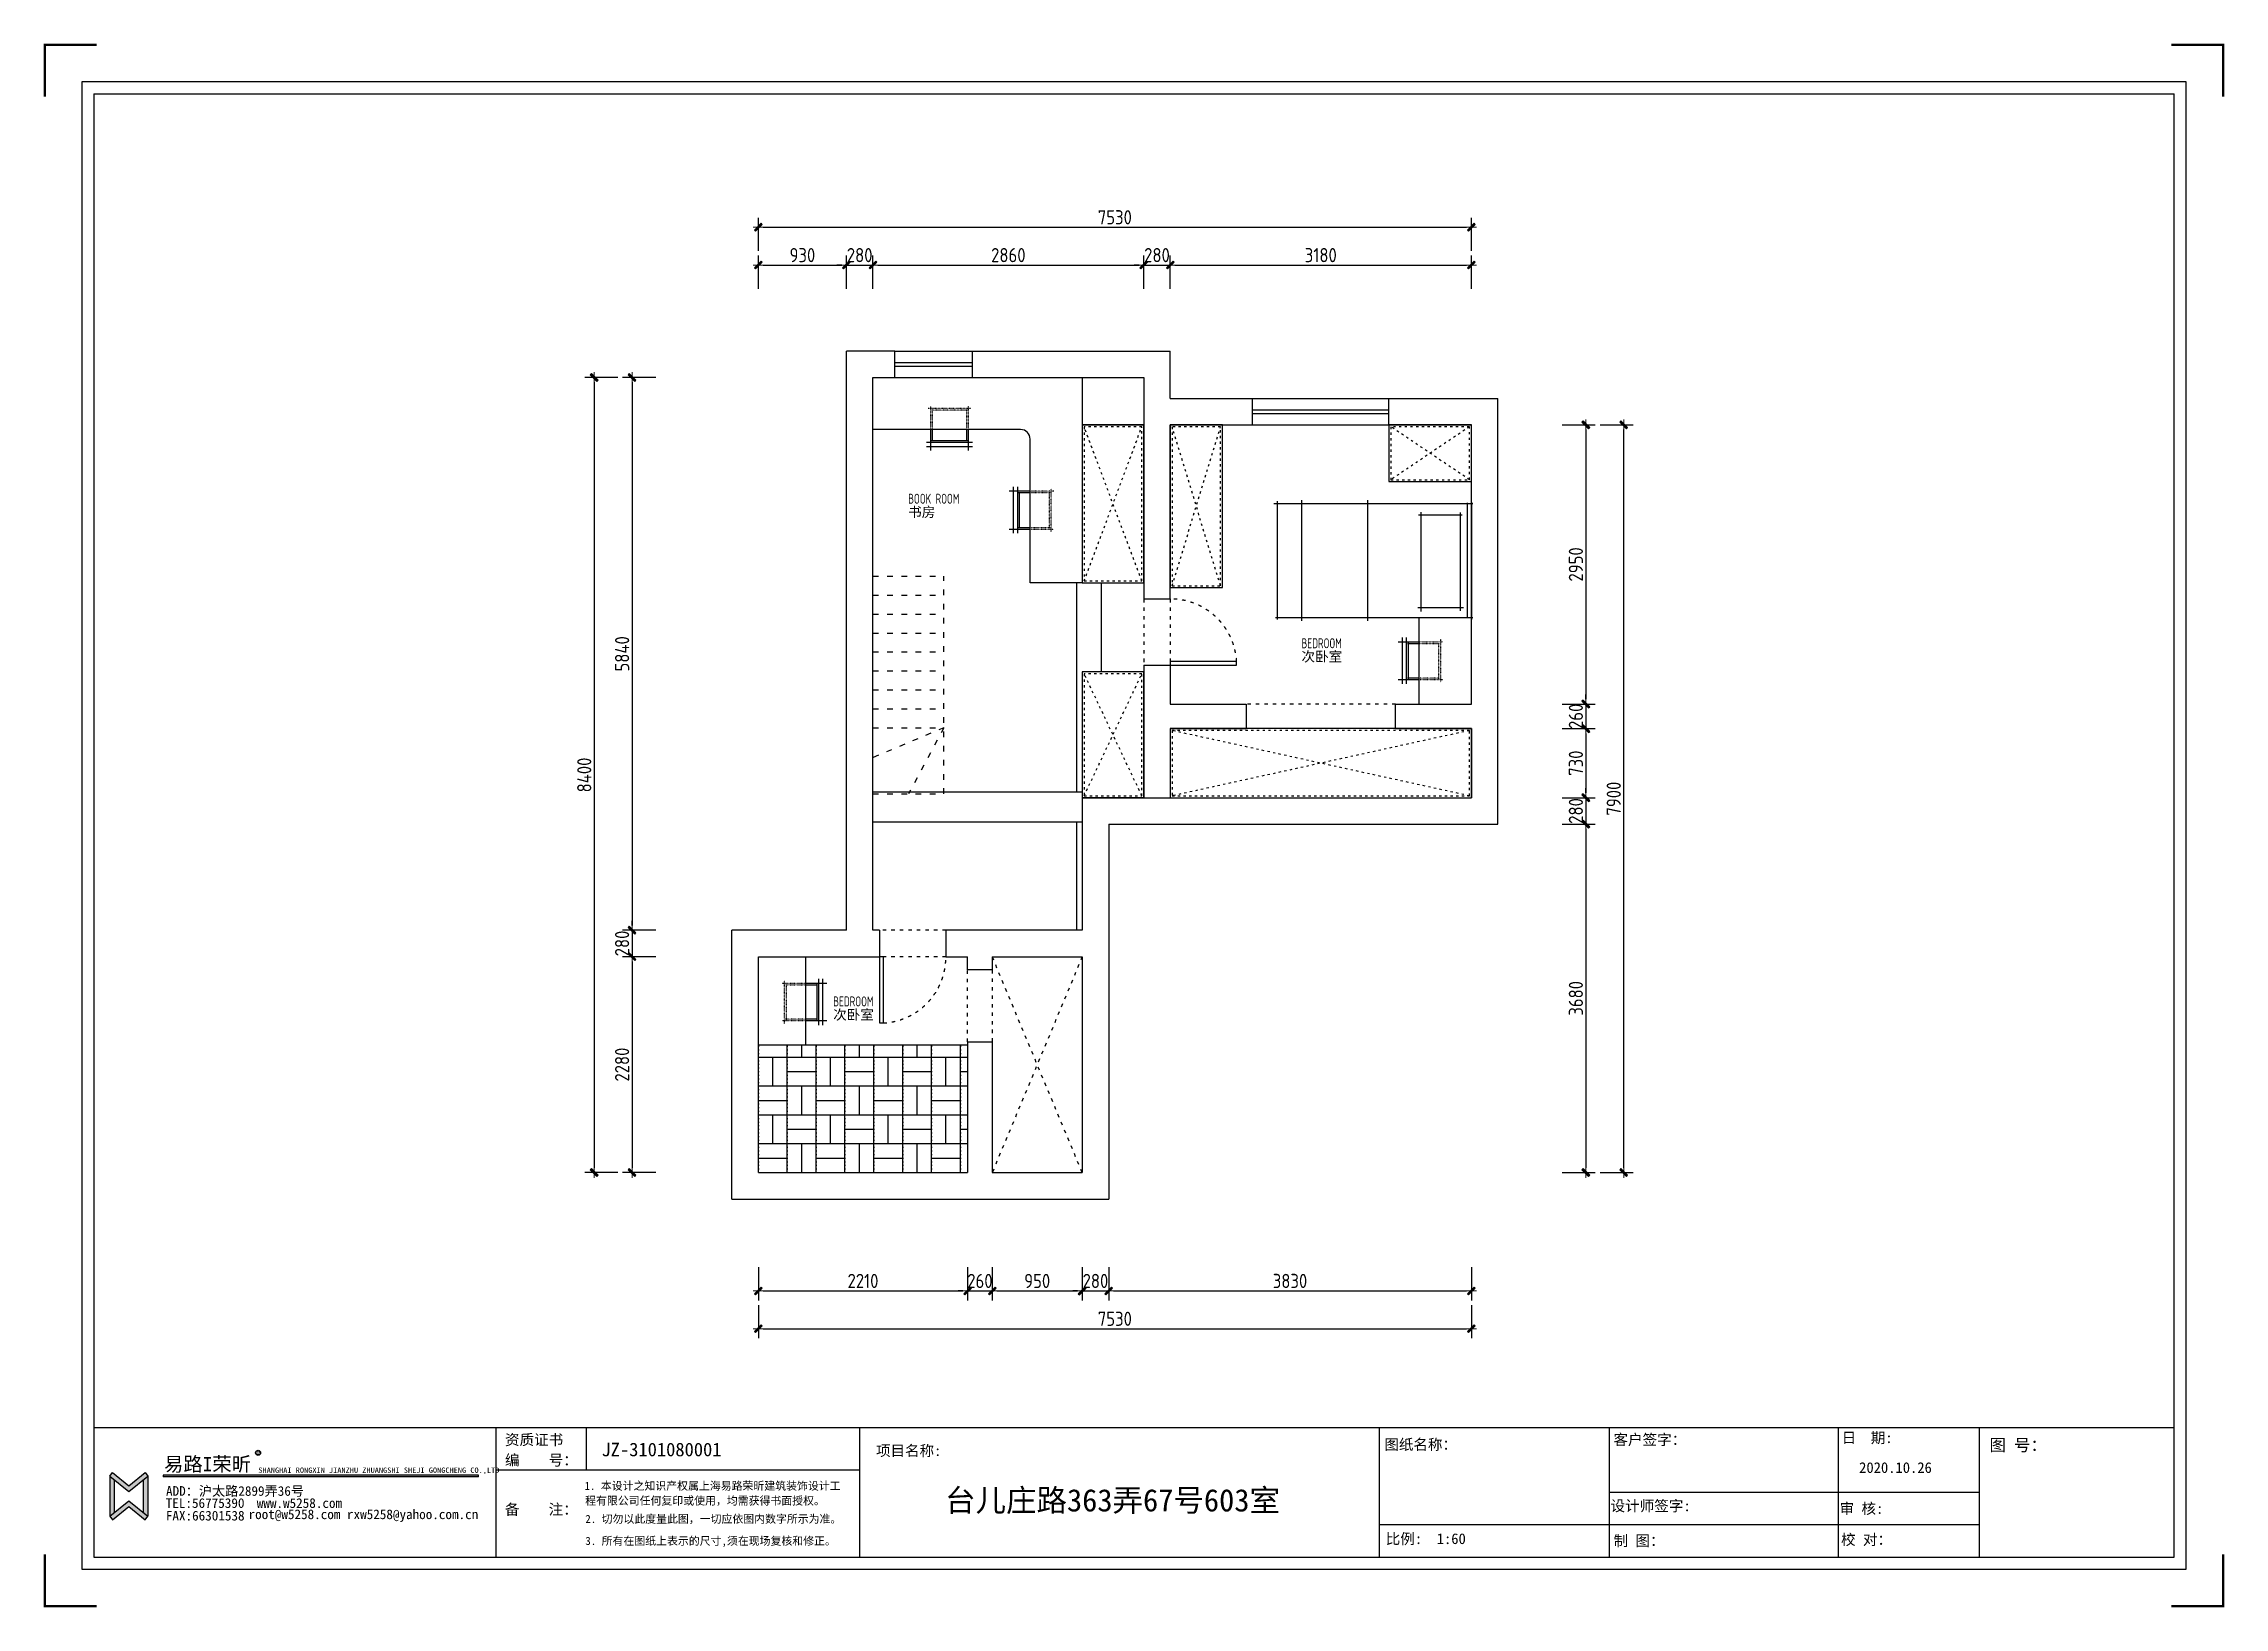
# Model space of a CAD drawing. Header units: millimetres. Extents: x -58733 to 427521, y -235734 to 553534.
# Drawn here: x 25710 to 48742, y 438249 to 454772 of the extents above; entities that cross this region are included whole.
import ezdxf

# ---------------------------------------------------------------- set-up
doc = ezdxf.new("R2010")
doc.units = ezdxf.units.MM
doc.linetypes.add('ACAD_ISO03W100', pattern=[30, 12, -18])
for name, color, linetype in [('00-墙体', 7, 'Continuous'), ('02-活动家具', 1, 'Continuous'), ('图框', 251, 'Continuous'), ('目录文字', 8, 'Continuous')]:
    doc.layers.add(name, color=color, linetype=linetype)
doc.layers.add('P★10 文字说明', color=32, linetype='Continuous', lineweight=0)
doc.layers.add('墙体', color=7, linetype='Continuous', lineweight=30)
doc.styles.add('CCD_DIM', font='ARCHS.SHX')
doc.styles.get("Standard").update_dxf_attribs({"font": 'simsun.ttc'})
doc.styles.add('YQ_DIM', font='SUPEROS.SHX', dxfattribs={"width": 0.8, "bigfont": 'HZDX.SHX'})
doc.styles.add('宋体', font='simsun.ttc', dxfattribs={"height": 120})
doc.styles.add('编号', font='ARCHSTYL.SHX', dxfattribs={"width": 0.8})
doc.styles.add('英文', font='simhei.ttf')
doc.styles.add('黑体', font='simhei.ttf')
doc.dimstyles.new('海龍1：50', dxfattribs={"dimscale": 50, "dimtxt": 3, "dimasz": 1, "dimexe": 2, "dimexo": 2, "dimgap": 0.6, "dimtad": 1, "dimdec": 0, "dimrnd": 5, "dimdsep": 46, "dimtxsty": 'CCD_DIM', "dimblk": 'WS-cj', "dimcen": 1, "dimclrd": 242, "dimclre": 242, "dimclrt": 2, "dimadec": 0, "dimazin": 2, "dimtfac": 1, "dimtdec": 0, "dimtix": 1, "dimtmove": 2, "dimatfit": 3, "dimldrblk": 'CCD_Leader_Arrow', "dimfxl": 5, "dimfxlon": 1, "dimtolj": 1, "dimarcsym": 0})

msp = doc.modelspace()

# ---------------------------------------------------------------- texts
at = {"layer": 'P★10 文字说明', "char_height": 105, "attachment_point": 1, "line_spacing_factor": 0.8, "style": '编号'}
for s, insert in [('BOOK ROOM\\P{\\Fￎￄￗￖ;\\W1;书房}', (34841.4, 450015.5)), ('BEDROOM\\P{\\W1;\\f宋体|b0|i0|c134|p2;次卧室}', (38995.3, 448488.5)), ('BEDROOM\\P{\\W1;\\f宋体|b0|i0|c134|p2;次卧室}', (34049.3, 444704.1))]:
    msp.add_mtext(s, dxfattribs=dict(at, insert=insert))

# ---------------------------------------------------------------- blocks, each defined once
blk = doc.blocks.new('WS-cj')
blk.add_hatch(color=1).paths.add_polyline_path([(0.59, 0.82), (-0.82, -0.59), (-0.59, -0.82), (0.82, 0.59)])
at = {"color": 1, "linetype": 'ByBlock', "lineweight": 0}
for p, q in [((-1.1, 0), (0, 0)), ((0, 0), (1.1, 0))]:
    blk.add_line(p, q, dxfattribs=at)
at = {"color": 1}
blk.add_lwpolyline([(0.59, 0.82), (-0.82, -0.59), (-0.59, -0.82), (0.82, 0.59)], close=True, dxfattribs=at)
blk = doc.blocks.new('*D71')
at = {"color": 242, "lineweight": -2}
for p, q in [((33259, 452182), (33259, 452532)), ((33309, 452432), (34139, 452432)), ((34189, 452182), (34189, 452532))]:
    blk.add_line(p, q, dxfattribs=at)
at = {"layer": 'Defpoints', "color": 0}
for p in [(34189, 452432), (33259, 452032), (34189, 452032)]:
    blk.add_point(p, dxfattribs=at)
at = {"color": 242, "lineweight": -2, "xscale": 50, "yscale": 50, "zscale": 50, "rotation": 180}
blk.add_blockref('WS-cj', (33259, 452432), dxfattribs=at)
at = {"color": 242, "lineweight": -2, "xscale": 50, "yscale": 50, "zscale": 50}
blk.add_blockref('WS-cj', (34189, 452432), dxfattribs=at)
at = {"color": 2, "insert": (33724, 452537), "char_height": 150, "attachment_point": 5, "style": 'CCD_DIM'}
blk.add_mtext('\\A1;930', dxfattribs=at)
blk = doc.blocks.new('CCD_Leader_Arrow')
at = {"color": 1, "linetype": 'ByBlock'}
blk.add_line((0, 0), (-1, 0), dxfattribs=at)
for points in [[(-0.86, 0.67), (-0.6, 0.85), (-0.24, 0), (0, 0)], [(-0.86, -0.67), (-0.6, -0.85), (-0.24, 0), (0, 0)]]:
    blk.add_solid(points, dxfattribs=at)
blk = doc.blocks.new('*D72')
at = {"color": 242, "lineweight": -2}
for p, q in [((34139, 452432), (34089, 452432)), ((34189, 452182), (34189, 452532)), ((34189, 452432), (34469, 452432)), ((34469, 452182), (34469, 452532)), ((34519, 452432), (34569, 452432))]:
    blk.add_line(p, q, dxfattribs=at)
at = {"layer": 'Defpoints', "color": 0}
for p in [(34469, 452432), (34189, 452032), (34469, 452032)]:
    blk.add_point(p, dxfattribs=at)
at = {"color": 242, "lineweight": -2, "xscale": 50, "yscale": 50, "zscale": 50}
blk.add_blockref('WS-cj', (34189, 452432), dxfattribs=at)
at = {"color": 242, "lineweight": -2, "xscale": 50, "yscale": 50, "zscale": 50, "rotation": 180}
blk.add_blockref('WS-cj', (34469, 452432), dxfattribs=at)
at = {"color": 2, "insert": (34329, 452537), "char_height": 150, "attachment_point": 5, "style": 'CCD_DIM'}
blk.add_mtext('\\A1;280', dxfattribs=at)
blk = doc.blocks.new('*D73')
at = {"color": 242, "lineweight": -2}
for p, q in [((34469, 452182), (34469, 452532)), ((34519, 452432), (37279, 452432)), ((37329, 452182), (37329, 452532))]:
    blk.add_line(p, q, dxfattribs=at)
at = {"layer": 'Defpoints', "color": 0}
for p in [(37329, 452432), (34469, 452032), (37329, 452032)]:
    blk.add_point(p, dxfattribs=at)
at = {"color": 242, "lineweight": -2, "xscale": 50, "yscale": 50, "zscale": 50, "rotation": 180}
blk.add_blockref('WS-cj', (34469, 452432), dxfattribs=at)
at = {"color": 242, "lineweight": -2, "xscale": 50, "yscale": 50, "zscale": 50}
blk.add_blockref('WS-cj', (37329, 452432), dxfattribs=at)
at = {"color": 2, "insert": (35899, 452537), "char_height": 150, "attachment_point": 5, "style": 'CCD_DIM'}
blk.add_mtext('\\A1;2860', dxfattribs=at)
blk = doc.blocks.new('*D74')
at = {"color": 242, "lineweight": -2}
for p, q in [((37279, 452432), (37229, 452432)), ((37329, 452182), (37329, 452532)), ((37329, 452432), (37609, 452432)), ((37609, 452182), (37609, 452532)), ((37659, 452432), (37709, 452432))]:
    blk.add_line(p, q, dxfattribs=at)
at = {"layer": 'Defpoints', "color": 0}
for p in [(37609, 452432), (37329, 452032), (37609, 452032)]:
    blk.add_point(p, dxfattribs=at)
at = {"color": 242, "lineweight": -2, "xscale": 50, "yscale": 50, "zscale": 50}
blk.add_blockref('WS-cj', (37329, 452432), dxfattribs=at)
at = {"color": 242, "lineweight": -2, "xscale": 50, "yscale": 50, "zscale": 50, "rotation": 180}
blk.add_blockref('WS-cj', (37609, 452432), dxfattribs=at)
at = {"color": 2, "insert": (37469, 452537), "char_height": 150, "attachment_point": 5, "style": 'CCD_DIM'}
blk.add_mtext('\\A1;280', dxfattribs=at)
blk = doc.blocks.new('*D75')
at = {"color": 242, "lineweight": -2}
for p, q in [((37609, 452182), (37609, 452532)), ((37659, 452432), (40739, 452432)), ((40789, 452182), (40789, 452532))]:
    blk.add_line(p, q, dxfattribs=at)
at = {"layer": 'Defpoints', "color": 0}
for p in [(40789, 452432), (37609, 452032), (40789, 452032)]:
    blk.add_point(p, dxfattribs=at)
at = {"color": 242, "lineweight": -2, "xscale": 50, "yscale": 50, "zscale": 50, "rotation": 180}
blk.add_blockref('WS-cj', (37609, 452432), dxfattribs=at)
at = {"color": 242, "lineweight": -2, "xscale": 50, "yscale": 50, "zscale": 50}
blk.add_blockref('WS-cj', (40789, 452432), dxfattribs=at)
at = {"color": 2, "insert": (39199, 452537), "char_height": 150, "attachment_point": 5, "style": 'CCD_DIM'}
blk.add_mtext('\\A1;3180', dxfattribs=at)
blk = doc.blocks.new('*D76')
at = {"color": 242, "lineweight": -2}
for p, q in [((33259, 452582), (33259, 452932)), ((33309, 452832), (40739, 452832)), ((40789, 452582), (40789, 452932))]:
    blk.add_line(p, q, dxfattribs=at)
at = {"layer": 'Defpoints', "color": 0}
for p in [(40789, 452832), (33259, 452032), (40789, 452032)]:
    blk.add_point(p, dxfattribs=at)
at = {"color": 242, "lineweight": -2, "xscale": 50, "yscale": 50, "zscale": 50, "rotation": 180}
blk.add_blockref('WS-cj', (33259, 452832), dxfattribs=at)
at = {"color": 242, "lineweight": -2, "xscale": 50, "yscale": 50, "zscale": 50}
blk.add_blockref('WS-cj', (40789, 452832), dxfattribs=at)
at = {"color": 2, "insert": (37024, 452937), "char_height": 150, "attachment_point": 5, "style": 'CCD_DIM'}
blk.add_mtext('\\A1;7530', dxfattribs=at)
blk = doc.blocks.new('*D77')
at = {"color": 242, "lineweight": -2}
for p, q in [((33259, 441843), (33259, 441493)), ((35469, 441843), (35469, 441493)), ((33309, 441593), (35419, 441593))]:
    blk.add_line(p, q, dxfattribs=at)
at = {"layer": 'Defpoints', "color": 0}
for p in [(33259, 441993), (35469, 441993), (35469, 441593)]:
    blk.add_point(p, dxfattribs=at)
at = {"color": 242, "lineweight": -2, "xscale": 50, "yscale": 50, "zscale": 50, "rotation": 180}
blk.add_blockref('WS-cj', (33259, 441593), dxfattribs=at)
at = {"color": 242, "lineweight": -2, "xscale": 50, "yscale": 50, "zscale": 50}
blk.add_blockref('WS-cj', (35469, 441593), dxfattribs=at)
at = {"color": 2, "insert": (34364, 441698), "char_height": 150, "attachment_point": 5, "style": 'CCD_DIM'}
blk.add_mtext('\\A1;2210', dxfattribs=at)
blk = doc.blocks.new('*D78')
at = {"color": 242, "lineweight": -2}
for p, q in [((35469, 441843), (35469, 441493)), ((35729, 441843), (35729, 441493)), ((35419, 441593), (35369, 441593)), ((35469, 441593), (35729, 441593)), ((35779, 441593), (35829, 441593))]:
    blk.add_line(p, q, dxfattribs=at)
at = {"layer": 'Defpoints', "color": 0}
for p in [(35469, 441993), (35729, 441993), (35729, 441593)]:
    blk.add_point(p, dxfattribs=at)
at = {"color": 242, "lineweight": -2, "xscale": 50, "yscale": 50, "zscale": 50}
blk.add_blockref('WS-cj', (35469, 441593), dxfattribs=at)
at = {"color": 242, "lineweight": -2, "xscale": 50, "yscale": 50, "zscale": 50, "rotation": 180}
blk.add_blockref('WS-cj', (35729, 441593), dxfattribs=at)
at = {"color": 2, "insert": (35599, 441698), "char_height": 150, "attachment_point": 5, "style": 'CCD_DIM'}
blk.add_mtext('\\A1;260', dxfattribs=at)
blk = doc.blocks.new('*D79')
at = {"color": 242, "lineweight": -2}
for p, q in [((35729, 441843), (35729, 441493)), ((36679, 441843), (36679, 441493)), ((35779, 441593), (36629, 441593))]:
    blk.add_line(p, q, dxfattribs=at)
at = {"layer": 'Defpoints', "color": 0}
for p in [(35729, 441993), (36679, 441993), (36679, 441593)]:
    blk.add_point(p, dxfattribs=at)
at = {"color": 242, "lineweight": -2, "xscale": 50, "yscale": 50, "zscale": 50, "rotation": 180}
blk.add_blockref('WS-cj', (35729, 441593), dxfattribs=at)
at = {"color": 242, "lineweight": -2, "xscale": 50, "yscale": 50, "zscale": 50}
blk.add_blockref('WS-cj', (36679, 441593), dxfattribs=at)
at = {"color": 2, "insert": (36204, 441698), "char_height": 150, "attachment_point": 5, "style": 'CCD_DIM'}
blk.add_mtext('\\A1;950', dxfattribs=at)
blk = doc.blocks.new('*D80')
at = {"color": 242, "lineweight": -2}
for p, q in [((36679, 441843), (36679, 441493)), ((36959, 441843), (36959, 441493)), ((36629, 441593), (36579, 441593)), ((36679, 441593), (36959, 441593)), ((37009, 441593), (37059, 441593))]:
    blk.add_line(p, q, dxfattribs=at)
at = {"layer": 'Defpoints', "color": 0}
for p in [(36679, 441993), (36959, 441993), (36959, 441593)]:
    blk.add_point(p, dxfattribs=at)
at = {"color": 242, "lineweight": -2, "xscale": 50, "yscale": 50, "zscale": 50}
blk.add_blockref('WS-cj', (36679, 441593), dxfattribs=at)
at = {"color": 242, "lineweight": -2, "xscale": 50, "yscale": 50, "zscale": 50, "rotation": 180}
blk.add_blockref('WS-cj', (36959, 441593), dxfattribs=at)
at = {"color": 2, "insert": (36819, 441698), "char_height": 150, "attachment_point": 5, "style": 'CCD_DIM'}
blk.add_mtext('\\A1;280', dxfattribs=at)
blk = doc.blocks.new('*D81')
at = {"color": 242, "lineweight": -2}
for p, q in [((36959, 441843), (36959, 441493)), ((40789, 441843), (40789, 441493)), ((37009, 441593), (40739, 441593))]:
    blk.add_line(p, q, dxfattribs=at)
at = {"layer": 'Defpoints', "color": 0}
for p in [(36959, 441993), (40789, 441993), (40789, 441593)]:
    blk.add_point(p, dxfattribs=at)
at = {"color": 242, "lineweight": -2, "xscale": 50, "yscale": 50, "zscale": 50, "rotation": 180}
blk.add_blockref('WS-cj', (36959, 441593), dxfattribs=at)
at = {"color": 242, "lineweight": -2, "xscale": 50, "yscale": 50, "zscale": 50}
blk.add_blockref('WS-cj', (40789, 441593), dxfattribs=at)
at = {"color": 2, "insert": (38874, 441698), "char_height": 150, "attachment_point": 5, "style": 'CCD_DIM'}
blk.add_mtext('\\A1;3830', dxfattribs=at)
blk = doc.blocks.new('*D82')
at = {"color": 242, "lineweight": -2}
for p, q in [((33259, 441443), (33259, 441093)), ((40789, 441443), (40789, 441093)), ((33309, 441193), (40739, 441193))]:
    blk.add_line(p, q, dxfattribs=at)
at = {"layer": 'Defpoints', "color": 0}
for p in [(33259, 441993), (40789, 441993), (40789, 441193)]:
    blk.add_point(p, dxfattribs=at)
at = {"color": 242, "lineweight": -2, "xscale": 50, "yscale": 50, "zscale": 50, "rotation": 180}
blk.add_blockref('WS-cj', (33259, 441193), dxfattribs=at)
at = {"color": 242, "lineweight": -2, "xscale": 50, "yscale": 50, "zscale": 50}
blk.add_blockref('WS-cj', (40789, 441193), dxfattribs=at)
at = {"color": 2, "insert": (37024, 441298), "char_height": 150, "attachment_point": 5, "style": 'CCD_DIM'}
blk.add_mtext('\\A1;7530', dxfattribs=at)
blk = doc.blocks.new('*D83')
at = {"color": 242, "lineweight": -2}
for p, q in [((32175, 451244), (31825, 451244)), ((31925, 451194), (31925, 445454)), ((32175, 445404), (31825, 445404))]:
    blk.add_line(p, q, dxfattribs=at)
at = {"layer": 'Defpoints', "color": 0}
for p in [(32325, 451244), (31925, 445404), (32325, 445404)]:
    blk.add_point(p, dxfattribs=at)
at = {"color": 242, "lineweight": -2, "xscale": 50, "yscale": 50, "zscale": 50}
for p, rotation in [((31925, 451244), 90), ((31925, 445404), 270)]:
    blk.add_blockref('WS-cj', p, dxfattribs=dict(at, rotation=rotation))
at = {"color": 2, "insert": (31820, 448324), "char_height": 150, "attachment_point": 5, "rotation": 90, "style": 'CCD_DIM'}
blk.add_mtext('\\A1;5840', dxfattribs=at)
blk = doc.blocks.new('*D84')
at = {"color": 242, "lineweight": -2}
for p, q in [((31925, 445454), (31925, 445504)), ((32175, 445404), (31825, 445404)), ((31925, 445404), (31925, 445124)), ((32175, 445124), (31825, 445124)), ((31925, 445074), (31925, 445024))]:
    blk.add_line(p, q, dxfattribs=at)
at = {"layer": 'Defpoints', "color": 0}
for p in [(32325, 445404), (31925, 445124), (32325, 445124)]:
    blk.add_point(p, dxfattribs=at)
at = {"color": 242, "lineweight": -2, "xscale": 50, "yscale": 50, "zscale": 50}
for p, rotation in [((31925, 445404), 270), ((31925, 445124), 90)]:
    blk.add_blockref('WS-cj', p, dxfattribs=dict(at, rotation=rotation))
at = {"color": 2, "insert": (31820, 445264), "char_height": 150, "attachment_point": 5, "rotation": 90, "style": 'CCD_DIM'}
blk.add_mtext('\\A1;280', dxfattribs=at)
blk = doc.blocks.new('*D85')
at = {"color": 242, "lineweight": -2}
for p, q in [((32175, 445124), (31825, 445124)), ((31925, 445074), (31925, 442894)), ((32175, 442844), (31825, 442844))]:
    blk.add_line(p, q, dxfattribs=at)
at = {"layer": 'Defpoints', "color": 0}
for p in [(32325, 445124), (31925, 442844), (32325, 442844)]:
    blk.add_point(p, dxfattribs=at)
at = {"color": 242, "lineweight": -2, "xscale": 50, "yscale": 50, "zscale": 50}
for p, rotation in [((31925, 445124), 90), ((31925, 442844), 270)]:
    blk.add_blockref('WS-cj', p, dxfattribs=dict(at, rotation=rotation))
at = {"color": 2, "insert": (31820, 443984), "char_height": 150, "attachment_point": 5, "rotation": 90, "style": 'CCD_DIM'}
blk.add_mtext('\\A1;2280', dxfattribs=at)
blk = doc.blocks.new('*D86')
at = {"color": 242, "lineweight": -2}
for p, q in [((31775, 451244), (31425, 451244)), ((31525, 451194), (31525, 442894)), ((31775, 442844), (31425, 442844))]:
    blk.add_line(p, q, dxfattribs=at)
at = {"layer": 'Defpoints', "color": 0}
for p in [(32325, 451244), (31525, 442844), (32325, 442844)]:
    blk.add_point(p, dxfattribs=at)
at = {"color": 242, "lineweight": -2, "xscale": 50, "yscale": 50, "zscale": 50}
for p, rotation in [((31525, 451244), 90), ((31525, 442844), 270)]:
    blk.add_blockref('WS-cj', p, dxfattribs=dict(at, rotation=rotation))
at = {"color": 2, "insert": (31420, 447044), "char_height": 150, "attachment_point": 5, "rotation": 90, "style": 'CCD_DIM'}
blk.add_mtext('\\A1;8400', dxfattribs=at)
blk = doc.blocks.new('*D87')
at = {"color": 242, "lineweight": -2}
for p, q in [((41748, 450744), (42098, 450744)), ((41998, 450694), (41998, 447844)), ((41748, 447794), (42098, 447794))]:
    blk.add_line(p, q, dxfattribs=at)
at = {"layer": 'Defpoints', "color": 0}
for p in [(41598, 450744), (41598, 447794), (41998, 447794)]:
    blk.add_point(p, dxfattribs=at)
at = {"color": 242, "lineweight": -2, "xscale": 50, "yscale": 50, "zscale": 50}
for p, rotation in [((41998, 450744), 90), ((41998, 447794), 270)]:
    blk.add_blockref('WS-cj', p, dxfattribs=dict(at, rotation=rotation))
at = {"color": 2, "insert": (41893, 449269), "char_height": 150, "attachment_point": 5, "rotation": 90, "style": 'CCD_DIM'}
blk.add_mtext('\\A1;2950', dxfattribs=at)
blk = doc.blocks.new('*D88')
at = {"color": 242, "lineweight": -2}
for p, q in [((41748, 447794), (42098, 447794)), ((41998, 447844), (41998, 447894)), ((41998, 447794), (41998, 447534)), ((41748, 447534), (42098, 447534)), ((41998, 447484), (41998, 447434))]:
    blk.add_line(p, q, dxfattribs=at)
at = {"layer": 'Defpoints', "color": 0}
for p in [(41598, 447794), (41598, 447534), (41998, 447534)]:
    blk.add_point(p, dxfattribs=at)
at = {"color": 242, "lineweight": -2, "xscale": 50, "yscale": 50, "zscale": 50}
for p, rotation in [((41998, 447794), 270), ((41998, 447534), 90)]:
    blk.add_blockref('WS-cj', p, dxfattribs=dict(at, rotation=rotation))
at = {"color": 2, "insert": (41893, 447664), "char_height": 150, "attachment_point": 5, "rotation": 90, "style": 'CCD_DIM'}
blk.add_mtext('\\A1;260', dxfattribs=at)
blk = doc.blocks.new('*D89')
at = {"color": 242, "lineweight": -2}
for p, q in [((41748, 447534), (42098, 447534)), ((41998, 447484), (41998, 446854)), ((41748, 446804), (42098, 446804))]:
    blk.add_line(p, q, dxfattribs=at)
at = {"layer": 'Defpoints', "color": 0}
for p in [(41598, 447534), (41598, 446804), (41998, 446804)]:
    blk.add_point(p, dxfattribs=at)
at = {"color": 242, "lineweight": -2, "xscale": 50, "yscale": 50, "zscale": 50}
for p, rotation in [((41998, 447534), 90), ((41998, 446804), 270)]:
    blk.add_blockref('WS-cj', p, dxfattribs=dict(at, rotation=rotation))
at = {"color": 2, "insert": (41893, 447169), "char_height": 150, "attachment_point": 5, "rotation": 90, "style": 'CCD_DIM'}
blk.add_mtext('\\A1;730', dxfattribs=at)
blk = doc.blocks.new('*D90')
at = {"color": 242, "lineweight": -2}
for p, q in [((41998, 446854), (41998, 446904)), ((41748, 446804), (42098, 446804)), ((41998, 446804), (41998, 446524)), ((41748, 446524), (42098, 446524)), ((41998, 446474), (41998, 446424))]:
    blk.add_line(p, q, dxfattribs=at)
at = {"layer": 'Defpoints', "color": 0}
for p in [(41598, 446804), (41598, 446524), (41998, 446524)]:
    blk.add_point(p, dxfattribs=at)
at = {"color": 242, "lineweight": -2, "xscale": 50, "yscale": 50, "zscale": 50}
for p, rotation in [((41998, 446804), 270), ((41998, 446524), 90)]:
    blk.add_blockref('WS-cj', p, dxfattribs=dict(at, rotation=rotation))
at = {"color": 2, "insert": (41893, 446664), "char_height": 150, "attachment_point": 5, "rotation": 90, "style": 'CCD_DIM'}
blk.add_mtext('\\A1;280', dxfattribs=at)
blk = doc.blocks.new('*D91')
at = {"color": 242, "lineweight": -2}
for p, q in [((41748, 446524), (42098, 446524)), ((41998, 446474), (41998, 442894)), ((41748, 442844), (42098, 442844))]:
    blk.add_line(p, q, dxfattribs=at)
at = {"layer": 'Defpoints', "color": 0}
for p in [(41598, 446524), (41598, 442844), (41998, 442844)]:
    blk.add_point(p, dxfattribs=at)
at = {"color": 242, "lineweight": -2, "xscale": 50, "yscale": 50, "zscale": 50}
for p, rotation in [((41998, 446524), 90), ((41998, 442844), 270)]:
    blk.add_blockref('WS-cj', p, dxfattribs=dict(at, rotation=rotation))
at = {"color": 2, "insert": (41893, 444684), "char_height": 150, "attachment_point": 5, "rotation": 90, "style": 'CCD_DIM'}
blk.add_mtext('\\A1;3680', dxfattribs=at)
blk = doc.blocks.new('*D92')
at = {"color": 242, "lineweight": -2}
for p, q in [((42148, 450744), (42498, 450744)), ((42398, 442894), (42398, 450694)), ((42148, 442844), (42498, 442844))]:
    blk.add_line(p, q, dxfattribs=at)
at = {"layer": 'Defpoints', "color": 0}
for p in [(41598, 450744), (42398, 450744), (41598, 442844)]:
    blk.add_point(p, dxfattribs=at)
at = {"color": 242, "lineweight": -2, "xscale": 50, "yscale": 50, "zscale": 50}
for p, rotation in [((42398, 450744), 90), ((42398, 442844), 270)]:
    blk.add_blockref('WS-cj', p, dxfattribs=dict(at, rotation=rotation))
at = {"color": 2, "insert": (42293, 446794), "char_height": 150, "attachment_point": 5, "rotation": 90, "style": 'CCD_DIM'}
blk.add_mtext('\\A1;7900', dxfattribs=at)
blk = doc.blocks.new('图框1比60')
h = blk.add_hatch(color=8)
edge = h.paths.add_edge_path()
edge.add_ellipse((163710, 45505), major_axis=(-0.2, 29.4), ratio=1, start_angle=269.6878, end_angle=449.6878)
edge.add_ellipse((163710, 45505), major_axis=(-0.2, 29.4), ratio=1, start_angle=89.5622, end_angle=269.5622)
edge = h.paths.add_edge_path(flags=16)
edge.add_ellipse((163710, 45505), major_axis=(0, 24.9), ratio=1, start_angle=269.966, end_angle=449.966)
edge.add_ellipse((163710, 45505), major_axis=(0, 24.9), ratio=1, start_angle=89.8872, end_angle=269.8872)
h = blk.add_hatch(color=8)
h.paths.add_polyline_path([(162213, 45056), (162434, 45236), (162401, 45277), (162213, 45124), (162025, 45277), (161992, 45236)])
h.paths.add_polyline_path([(162213, 44882), (162401, 44729), (162434, 44770), (162213, 44950), (161992, 44770), (162025, 44729)])
h = blk.add_hatch(color=8)
h.paths.add_polyline_path([(162044, 45193), (161992, 45236), (161992, 44770), (162044, 44813)])
h.paths.add_polyline_path([(162434, 45236), (162381, 45193), (162381, 44813), (162434, 44770)])
blk.add_hatch(color=8).paths.add_polyline_path([(162610, 45245), (162610, 45227), (166263, 45227), (166263, 45245)])
at = {"layer": '目录文字'}
h = blk.add_hatch(color=8, dxfattribs=at)
edge = h.paths.add_edge_path()
edge.add_ellipse((163710, 45505), major_axis=(-0.2, 29.4), ratio=1, start_angle=89.5622, end_angle=269.5622)
edge.add_ellipse((163710, 45505), major_axis=(-0.2, 29.4), ratio=1, start_angle=269.6621, end_angle=449.6621)
edge = h.paths.add_edge_path(flags=16)
edge.add_ellipse((163710, 45505), major_axis=(0, 24.9), ratio=1, start_angle=90.0288, end_angle=270.0288, ccw=False)
edge.add_ellipse((163710, 45505), major_axis=(0, 24.9), ratio=1, start_angle=-89.8872, end_angle=90.1128, ccw=False)
h.paths.add_polyline_path([(163689, 45539), (163733, 45539), (163733, 45472), (163689, 45472)], flags=9)
at = {"color": 8}
for p, q in [((176692, 45797), (176692, 44297)), ((161992, 45236), (162025, 45277)), ((161992, 45236), (161992, 44770)), ((161992, 45236), (162213, 45056)), ((162025, 45277), (162213, 45124)), ((162213, 45124), (162401, 45277)), ((162213, 45056), (162434, 45236)), ((162401, 45277), (162434, 45236)), ((162434, 45236), (162434, 44770)), ((166263, 45245), (162610, 45245)), ((166263, 45227), (162610, 45227)), ((166263, 45227), (166263, 45245)), ((162044, 45193), (162044, 44813)), ((162381, 45193), (162381, 44813)), ((161992, 44770), (162213, 44950)), ((161992, 44770), (162025, 44729)), ((162025, 44729), (162213, 44882)), ((162213, 44950), (162434, 44770)), ((162213, 44882), (162401, 44729)), ((162401, 44729), (162434, 44770))]:
    blk.add_line(p, q, dxfattribs=at)
blk.add_ellipse((163710, 45505, 0), major_axis=(0.1, 29.4), ratio=1, start_param=1.575118209033049, end_param=7.858303516212636, dxfattribs=at)
at = {"layer": '图框', "color": 121}
for p, q in [((161670, 61389), (161670, 44157)), ((186038, 61389), (161670, 61389)), ((186038, 44157), (186038, 61389)), ((161670, 44157), (186038, 44157))]:
    blk.add_line(p, q, dxfattribs=at)
at = {"layer": '图框', "color": 8}
for p, q in [((161809, 61249), (161809, 44297)), ((161809, 61249), (161809, 45797)), ((161809, 61249), (185898, 61249)), ((185898, 44297), (185898, 61249)), ((185898, 45797), (185898, 61249)), ((161809, 45797), (185898, 45797)), ((161809, 45797), (185898, 45797)), ((166465, 45797), (166465, 44297)), ((167511, 45797), (167511, 45305)), ((170675, 45797), (170675, 44297)), ((176692, 45797), (176692, 44297)), ((179360, 44297), (179360, 45797)), ((182010, 45797), (182010, 44297)), ((183644, 44297), (183644, 45797)), ((170675, 45305), (166465, 45305)), ((182010, 45047), (179360, 45047)), ((183644, 45047), (182010, 45047)), ((179360, 44672), (176692, 44672)), ((182010, 44672), (179360, 44672)), ((183644, 44672), (182010, 44672)), ((161809, 44297), (185898, 44297))]:
    blk.add_line(p, q, dxfattribs=at)
at = {"layer": '图框', "color": 121, "const_width": 28.3}
for points in [[(161841, 61818), (161241, 61818), (161241, 61217)], [(185866, 61818), (186467, 61818), (186467, 61217)], [(161841, 43728), (161241, 43728), (161241, 44329)], [(185866, 43728), (186467, 43728), (186467, 44329)]]:
    blk.add_lwpolyline(points, dxfattribs=at)
at = {"layer": '目录文字', "color": 8}
blk.add_line((162610, 45245), (162610, 45227), dxfattribs=at)
blk.add_ellipse((163710, 45505, 0), major_axis=(0.4, 24.9), ratio=1, start_param=1.571448490114663, end_param=7.854633797294249, dxfattribs=at)
for s, height, style, width, p in [('资质证书', 123.8, '宋体', 0.999898, (166569, 45595)), ('客户签字：', 123.8, '宋体', 0.999898, (179405, 45596)), ('日  期:', 123.8, '宋体', 0.999898, (182048, 45618)), ('易路I荣昕', 164.1, '黑体', 0.999898, (162621, 45292)), ('R', 44.9, 'YQ_DIM', 0.8, (163698, 45483, 0)), ('编    号：', 123.8, '宋体', 0.999898, (166569, 45359)), ('项目名称:', 123.3, '黑体', 0.999898, (170866, 45468)), ('图纸名称：', 123.3, '黑体', 0.999898, (176753, 45540)), ('图 号：', 139.1, '宋体', 0.999898, (183761, 45526)), ('SHANGHAI RONGXIN JIANZHU ZHUANGSHI SHEJI GONGCHENG CO.,LTD', 61.54, '英文', 0.999898, (163713, 45273)), ('2020.10.26', 123.8, '宋体', 0.999898, (182251, 45272)), ('TEL:56775390', 111.72, '英文', 0.999898, (162641, 44867)), ('ADD：沪太路2899弄36号', 111.72, '英文', 0.999898, (162644, 45007)), ('www.w5258.com', 111.72, '英文', 0.999898, (163695, 44867)), ('1. 本设计之知识产权属上海易路荣昕建筑装饰设计工', 92.51, '黑体', 0.999898, (167491, 45076)), ('程有限公司任何复印或使用，均需获得书面授权。', 92.51, '黑体', 0.999898, (167498, 44904)), ('台儿庄路363弄67号603室', 258.72, '宋体', 0.999898, (171666, 44826)), ('设计师签字:', 123.8, '宋体', 0.999898, (179372, 44829)), ('FAX:66301538', 111.72, '英文', 0.999898, (162642, 44721)), ('root@w5258.com rxw5258@yahoo.com.cn', 111.72, '英文', 0.999898, (163600, 44737)), ('备    注：', 123.8, '宋体', 0.999898, (166569, 44788)), ('2. 切勿以此度量此图，一切应依图内数字所示为准。', 92.51, '黑体', 0.999898, (167500, 44693)), ('审 核:', 123.8, '宋体', 0.999898, (182025, 44798)), ('3. 所有在图纸上表示的尺寸,须在现场复核和修正。', 92.51, '黑体', 0.999898, (167500, 44438)), ('比例:  1:60', 123.8, '宋体', 0.999898, (176769, 44448)), ('制 图：', 123.8, '宋体', 0.999898, (179407, 44425)), ('校 对：', 123.8, '宋体', 0.999898, (182041, 44438))]:
    blk.add_text(s, height=height, dxfattribs=dict(at, style=style, width=width)).set_placement(p)
at = {"layer": '目录文字', "width": 1}
blk.add_text('JZ-3101080001', height=157.18, dxfattribs=at).set_placement((167687, 45465))
blk = doc.blocks.new('A$C2EBB641D')
for p, q in [((267, 733), (267, 0)), ((333, 733), (333, 0)), ((533, 667), (200, 667)), ((200, 67), (533, 67))]:
    blk.add_line(p, q)
at = {"color": 250, "linetype": 'ACAD_ISO03W100', "ltscale": 0.1}
for p, q in [((867, 27), (867, 707)), ((907, 667), (533, 667)), ((853, 640), (533, 640)), ((840, 80), (840, 653)), ((533, 93), (853, 93)), ((533, 67), (907, 67))]:
    blk.add_line(p, q, dxfattribs=at)
at = {"color": 251}
for p, q in [((533, 640), (347, 640)), ((360, 653), (360, 80)), ((347, 93), (533, 93))]:
    blk.add_line(p, q, dxfattribs=at)
blk = doc.blocks.new('zw$DBEA')
for p, q in [((2102, 1237), (0, 1237)), ((36, 1266), (36, 20)), ((36, 1253), (36, 16)), ((2045, 30), (2045, 1248)), ((2086, 1253), (2086, 16)), ((16, 37), (2102, 37))]:
    blk.add_line(p, q)
at = {"color": 251}
for p, q in [((292, 1277), (292, 0)), ((987, 1277), (987, 0)), ((1526, 1121), (1990, 1121)), ((1556, 100), (1556, 1149)), ((1966, 1144), (1966, 106)), ((2003, 139), (1520, 139))]:
    blk.add_line(p, q, dxfattribs=at)

# ---------------------------------------------------------------- dimensions: what is measured, and where the dimension line sits
for base, p1, p2, picture, middle in [((40789.2, 452831.6), (33259.2, 452031.6), (40789.2, 452031.6), '*D76', (37024.2, 452936.6)), ((34189.2, 452431.6), (33259.2, 452031.6), (34189.2, 452031.6), '*D71', (33724.2, 452536.6)), ((34469.2, 452431.6), (34189.2, 452031.6), (34469.2, 452031.6), '*D72', (34329.2, 452536.6)), ((37329.2, 452431.6), (34469.2, 452031.6), (37329.2, 452031.6), '*D73', (35899.2, 452536.6)), ((37609.2, 452431.6), (37329.2, 452031.6), (37609.2, 452031.6), '*D74', (37469.2, 452536.6)), ((40789.2, 452431.6), (37609.2, 452031.6), (40789.2, 452031.6), '*D75', (39199.2, 452536.6)), ((35469.2, 441593.3), (33259.2, 441993.3), (35469.2, 441993.3), '*D77', (34364.2, 441698.3)), ((40789.2, 441193.3), (33259.2, 441993.3), (40789.2, 441993.3), '*D82', (37024.2, 441298.3)), ((35729.2, 441593.3), (35469.2, 441993.3), (35729.2, 441993.3), '*D78', (35599.2, 441698.3)), ((36679.2, 441593.3), (35729.2, 441993.3), (36679.2, 441993.3), '*D79', (36204.2, 441698.3)), ((36959.2, 441593.3), (36679.2, 441993.3), (36959.2, 441993.3), '*D80', (36819.2, 441698.3)), ((40789.2, 441593.3), (36959.2, 441993.3), (40789.2, 441993.3), '*D81', (38874.2, 441698.3))]:
    dim = msp.add_linear_dim(base=base, p1=p1, p2=p2, dimstyle='海龍1：50')
    dim.commit()
    dim.dimension.update_dxf_attribs({"geometry": picture, "text_midpoint": middle})
for base, p1, p2, picture, middle in [((31525.3, 442843.8), (32325.3, 451243.8), (32325.3, 442843.8), '*D86', (31420.3, 447043.8)), ((31925.3, 445403.8), (32325.3, 451243.8), (32325.3, 445403.8), '*D83', (31820.3, 448323.8)), ((41997.9, 447793.8), (41597.9, 450743.8), (41597.9, 447793.8), '*D87', (41892.9, 449268.8)), ((42397.9, 450743.8), (41597.9, 442843.8), (41597.9, 450743.8), '*D92', (42292.9, 446793.8)), ((41997.9, 447533.8), (41597.9, 447793.8), (41597.9, 447533.8), '*D88', (41892.9, 447663.8)), ((41997.9, 446803.8), (41597.9, 447533.8), (41597.9, 446803.8), '*D89', (41892.9, 447168.8)), ((41997.9, 446523.8), (41597.9, 446803.8), (41597.9, 446523.8), '*D90', (41892.9, 446663.8)), ((41997.9, 442843.8), (41597.9, 446523.8), (41597.9, 442843.8), '*D91', (41892.9, 444683.8)), ((31925.3, 445123.8), (32325.3, 445403.8), (32325.3, 445123.8), '*D84', (31820.3, 445263.8)), ((31925.3, 442843.8), (32325.3, 445123.8), (32325.3, 442843.8), '*D85', (31820.3, 443983.8))]:
    dim = msp.add_linear_dim(base=base, p1=p1, p2=p2, angle=90, dimstyle='海龍1：50')
    dim.commit()
    dim.dimension.update_dxf_attribs({"geometry": picture, "text_midpoint": middle})

# ---------------------------------------------------------------- hatches: boundary and pattern name
h = msp.add_hatch()
h.set_pattern_fill('2X2BRIKS', color=251, scale=1.5)
h.set_pattern_definition([(0, (33259.18, 442843.77), (0, 304.8), [38.1, 0]), (0, (33259.18, 442996.17), (304.8, 304.8), [304.8, -304.8]), (90, (33259.18, 442843.77), (-304.8, 2e-14), [38.1, 0]), (90, (33716.38, 442843.77), (-304.8, 304.8), [304.8, -304.8])])
h.paths.add_polyline_path([(33259.2, 442843.8), (33259.2, 444193.8), (35469.2, 444193.8), (35469.2, 442843.8)])

# ---------------------------------------------------------------- linework, layer by layer
for p, q in [((34189.2, 445403.8), (34189.2, 451523.8)), ((34699.2, 451523.8), (34189.2, 451523.8)), ((34699.2, 451243.8), (34699.2, 451523.8)), ((35519.2, 451243.8), (35519.2, 451523.8)), ((35519.2, 451523.8), (37609.2, 451523.8)), ((37609.2, 451023.8), (37609.2, 451523.8)), ((34469.2, 445403.8), (34469.2, 451243.8)), ((34469.2, 451243.8), (34699.2, 451243.8)), ((35519.2, 451243.8), (37329.2, 451243.8)), ((36679.2, 451243.8), (36679.2, 450743.8)), ((37329.2, 451243.8), (37329.2, 448903.8)), ((37609.2, 451023.8), (38479.2, 451023.8)), ((38479.2, 450743.8), (38479.2, 451023.8)), ((39919.2, 450743.8), (39919.2, 451023.8)), ((39919.2, 451023.8), (41069.2, 451023.8)), ((41069.2, 446523.8), (41069.2, 451023.8)), ((36679.2, 450743.8), (37329.2, 450743.8)), ((37609.2, 448903.8), (37609.2, 450743.8)), ((37609.2, 450743.8), (38479.2, 450743.8)), ((39919.2, 450743.8), (40789.2, 450743.8)), ((40789.2, 447793.8), (40789.2, 450743.8)), ((37329.2, 448903.8), (37609.2, 448903.8)), ((37329.2, 448203.8), (37609.2, 448203.8)), ((37329.2, 448203.8), (37329.2, 446803.8)), ((37609.2, 448203.8), (37609.2, 447793.8)), ((37609.2, 447793.8), (38409.2, 447793.8)), ((38409.2, 447793.8), (38409.2, 447533.8)), ((39989.2, 447533.8), (39989.2, 447793.8)), ((39989.2, 447793.8), (40789.2, 447793.8)), ((37609.2, 447533.8), (38409.2, 447533.8)), ((37609.2, 447533.8), (37609.2, 446803.8)), ((39989.2, 447533.8), (40789.2, 447533.8)), ((40789.2, 447533.8), (40789.2, 446803.8)), ((37329.2, 446803.8), (36679.2, 446803.8)), ((36679.2, 446803.8), (36679.2, 445403.8)), ((37329.2, 446803.8), (40789.2, 446803.8)), ((36959.2, 446523.8), (36959.2, 442563.8)), ((36959.2, 446523.8), (41069.2, 446523.8)), ((32979.2, 442563.8), (32979.2, 445403.8)), ((34189.2, 445403.8), (32979.2, 445403.8)), ((34539.2, 445403.8), (34469.2, 445403.8)), ((34539.2, 445403.8), (34539.2, 445123.8)), ((36679.2, 445403.8), (35239.2, 445403.8)), ((35239.2, 445403.8), (35239.2, 445123.8)), ((33259.2, 442843.8), (33259.2, 445123.8)), ((33259.2, 445123.8), (34539.2, 445123.8)), ((35239.2, 445123.8), (35469.2, 445123.8)), ((35469.2, 444983.8), (35469.2, 445123.8)), ((35729.2, 444983.8), (35469.2, 444983.8)), ((35729.2, 445123.8), (35729.2, 444983.8)), ((35729.2, 445123.8), (36679.2, 445123.8)), ((36679.2, 445123.8), (36679.2, 442843.8)), ((35469.2, 444223.8), (35729.2, 444223.8)), ((35469.2, 444223.8), (35469.2, 442843.8)), ((35729.2, 444223.8), (35729.2, 442843.8)), ((33259.2, 442843.8), (35469.2, 442843.8)), ((35729.2, 442843.8), (36679.2, 442843.8)), ((32979.2, 442563.8), (36959.2, 442563.8))]:
    msp.add_line(p, q)
at = {"color": 12}
for p, q in [((34699.2, 451523.8), (35519.2, 451523.8)), ((34699.2, 451243.8), (35519.2, 451243.8)), ((38479.2, 451023.8), (39919.2, 451023.8)), ((38479.2, 450743.8), (39919.2, 450743.8))]:
    msp.add_line(p, q, dxfattribs=at)
at = {"color": 251}
for p, q in [((36619.2, 449073.8), (36619.2, 446863.8)), ((36879.2, 449073.8), (36879.2, 448133.8)), ((36679.2, 446863.8), (34469.2, 446863.8)), ((36679.2, 446543.8), (34469.2, 446543.8)), ((36619.2, 446543.8), (36619.2, 445403.8))]:
    msp.add_line(p, q, dxfattribs=at)
at = {"layer": '00-墙体', "color": 42}
for p, q in [((34699.2, 451403.8), (35519.2, 451403.8)), ((34699.2, 451363.8), (35519.2, 451363.8)), ((38479.2, 450903.8), (39919.2, 450903.8)), ((38479.2, 450863.8), (39919.2, 450863.8))]:
    msp.add_line(p, q, dxfattribs=at)
at = {"layer": '00-墙体', "color": 8, "linetype": 'ACAD_ISO03W100', "ltscale": 5}
for p, q in [((34469.2, 449143.8), (35219.2, 449143.8)), ((35219.2, 446843.8), (35219.2, 449143.8)), ((34469.2, 448943.8), (35219.2, 448943.8)), ((34469.2, 448743.8), (35219.2, 448743.8)), ((34469.2, 448543.8), (35219.2, 448543.8)), ((34469.2, 448343.8), (35219.2, 448343.8)), ((34469.2, 448143.8), (35219.2, 448143.8)), ((34469.2, 447943.8), (35219.2, 447943.8)), ((34469.2, 447743.8), (35219.2, 447743.8)), ((34469.2, 447543.8), (35219.2, 447543.8)), ((35219.2, 447543.8), (34469.2, 447228.3)), ((35219.2, 447543.8), (34844.2, 446843.8)), ((34469.2, 446843.8), (35219.2, 446843.8))]:
    msp.add_line(p, q, dxfattribs=at)
at = {"layer": '02-活动家具'}
for p, q in [((36029.2, 450693.8), (34469.2, 450693.8)), ((36129.2, 449073.8), (36129.2, 450593.8)), ((36679.2, 449073.8), (36129.2, 449073.8)), ((40239.2, 447793.8), (40239.2, 448709.8)), ((33759.2, 444193.8), (33759.2, 445123.8)), ((33259.2, 444193.8), (35469.2, 444193.8))]:
    msp.add_line(p, q, dxfattribs=at)
at = {"layer": '02-活动家具', "color": 251, "linetype": 'ACAD_ISO03W100', "ltscale": 2}
for p, q in [((36699.2, 449093.8), (37309.2, 450723.8)), ((37309.2, 449093.8), (36699.2, 450723.8)), ((37629.2, 449043.8), (38139.2, 450723.8)), ((38139.2, 449043.8), (37629.2, 450723.8)), ((40769.2, 450163.8), (39939.2, 450723.8)), ((40769.2, 450723.8), (39939.2, 450163.8)), ((36699.2, 446823.8), (37309.2, 448113.8)), ((37309.2, 446823.8), (36699.2, 448113.8)), ((40769.2, 446823.8), (37629.2, 447513.8)), ((40769.2, 447513.8), (37629.2, 446823.8))]:
    msp.add_line(p, q, dxfattribs=at)
at = {"layer": '02-活动家具', "color": 8, "linetype": 'ACAD_ISO03W100', "ltscale": 3}
for p, q in [((37329.2, 448903.8), (37329.2, 448203.8)), ((37609.2, 448903.8), (37609.2, 448203.8)), ((39989.2, 447793.8), (38409.2, 447793.8)), ((35239.2, 445403.8), (34539.2, 445403.8)), ((35239.2, 445123.8), (34539.2, 445123.8)), ((35469.2, 444223.8), (35469.2, 444983.8)), ((36679.2, 445123.8), (35729.2, 442843.8)), ((36679.2, 442843.8), (35729.2, 445123.8)), ((35729.2, 444983.8), (35729.2, 444223.8))]:
    msp.add_line(p, q, dxfattribs=at)
at = {"layer": '02-活动家具'}
for points in [[(37329.2, 450743.8), (36679.2, 450743.8), (36679.2, 449073.8), (37329.2, 449073.8)], [(38159.2, 450743.8), (37609.2, 450743.8), (37609.2, 449023.8), (38159.2, 449023.8)], [(39919.2, 450743.8), (39919.2, 450143.8), (40789.2, 450143.8), (40789.2, 450743.8)], [(37609.2, 448203.8), (38309.2, 448203.8), (38309.2, 448243.8), (37609.2, 448243.8)], [(37329.2, 448133.8), (36679.2, 448133.8), (36679.2, 446803.8), (37329.2, 446803.8)], [(37609.2, 447533.8), (37609.2, 446803.8), (40789.2, 446803.8), (40789.2, 447533.8)], [(34539.2, 445123.8), (34539.2, 444423.8), (34579.2, 444423.8), (34579.2, 445123.8)]]:
    msp.add_lwpolyline(points, close=True, dxfattribs=at)
at = {"layer": '02-活动家具', "color": 251, "linetype": 'ACAD_ISO03W100', "ltscale": 2}
for points in [[(37309.2, 450723.8), (36699.2, 450723.8), (36699.2, 449093.8), (37309.2, 449093.8)], [(38139.2, 450723.8), (37629.2, 450723.8), (37629.2, 449043.8), (38139.2, 449043.8)], [(39939.2, 450723.8), (39939.2, 450163.8), (40769.2, 450163.8), (40769.2, 450723.8)], [(37309.2, 448113.8), (36699.2, 448113.8), (36699.2, 446823.8), (37309.2, 446823.8)], [(37629.2, 447513.8), (37629.2, 446823.8), (40769.2, 446823.8), (40769.2, 447513.8)]]:
    msp.add_lwpolyline(points, close=True, dxfattribs=at)
at = {"layer": '02-活动家具'}
msp.add_arc((36029.2, 450593.8), 100, 0, 90, dxfattribs=at)
at = {"layer": '02-活动家具', "color": 8, "linetype": 'ACAD_ISO03W100', "ltscale": 3}
for centre, start, end in [((37613.6, 448207.2), 3.00691, 90.36246), ((34542.6, 445119.4), 273.00691, 0.36246)]:
    msp.add_arc(centre, 696.6, start, end, dxfattribs=at)

# ---------------------------------------------------------------- block references
at = {"layer": '02-活动家具', "yscale": 0.6666666666669698}
for p, xscale, zscale, rotation in [((35522.1, 450338.2), 0.6666666666669698, 0.6666666666669698, 90.00000000000031), ((39883.6, 448495.5), -0.6666666666669698, 0.6666666666666666, 179.9999999999999), ((34114.7, 444401.4), -0.6666666666669698, 0.6666666666666666, 359.9999999999999)]:
    msp.add_blockref('A$C2EBB641D', p, dxfattribs=dict(at, xscale=xscale, zscale=zscale, rotation=rotation))
at = {"layer": '02-活动家具', "xscale": 0.6666666666669698, "yscale": 0.6666666666669698, "zscale": 0.6666666666669698}
msp.add_blockref('A$C2EBB641D', (35773.6, 449598.4), dxfattribs=at)
at = {"layer": '02-活动家具'}
msp.add_blockref('zw$DBEA', (38703.7, 448672.5), dxfattribs=at)
at = {"layer": '墙体', "color": 0, "xscale": 0.9120113186390109, "yscale": 0.9120113186390109, "zscale": 0.9120113186390109}
msp.add_blockref('图框1比60', (-121330.3, 398380.8), dxfattribs=at)

msp.set_redraw_order([(e.dxf.handle, doc.entitydb.next_handle()) for e in msp.query("TEXT MTEXT ATTDEF DIMENSION ARC_DIMENSION")])  # texts and dimensions are drawn at this point

doc.saveas('drawing.dxf')
